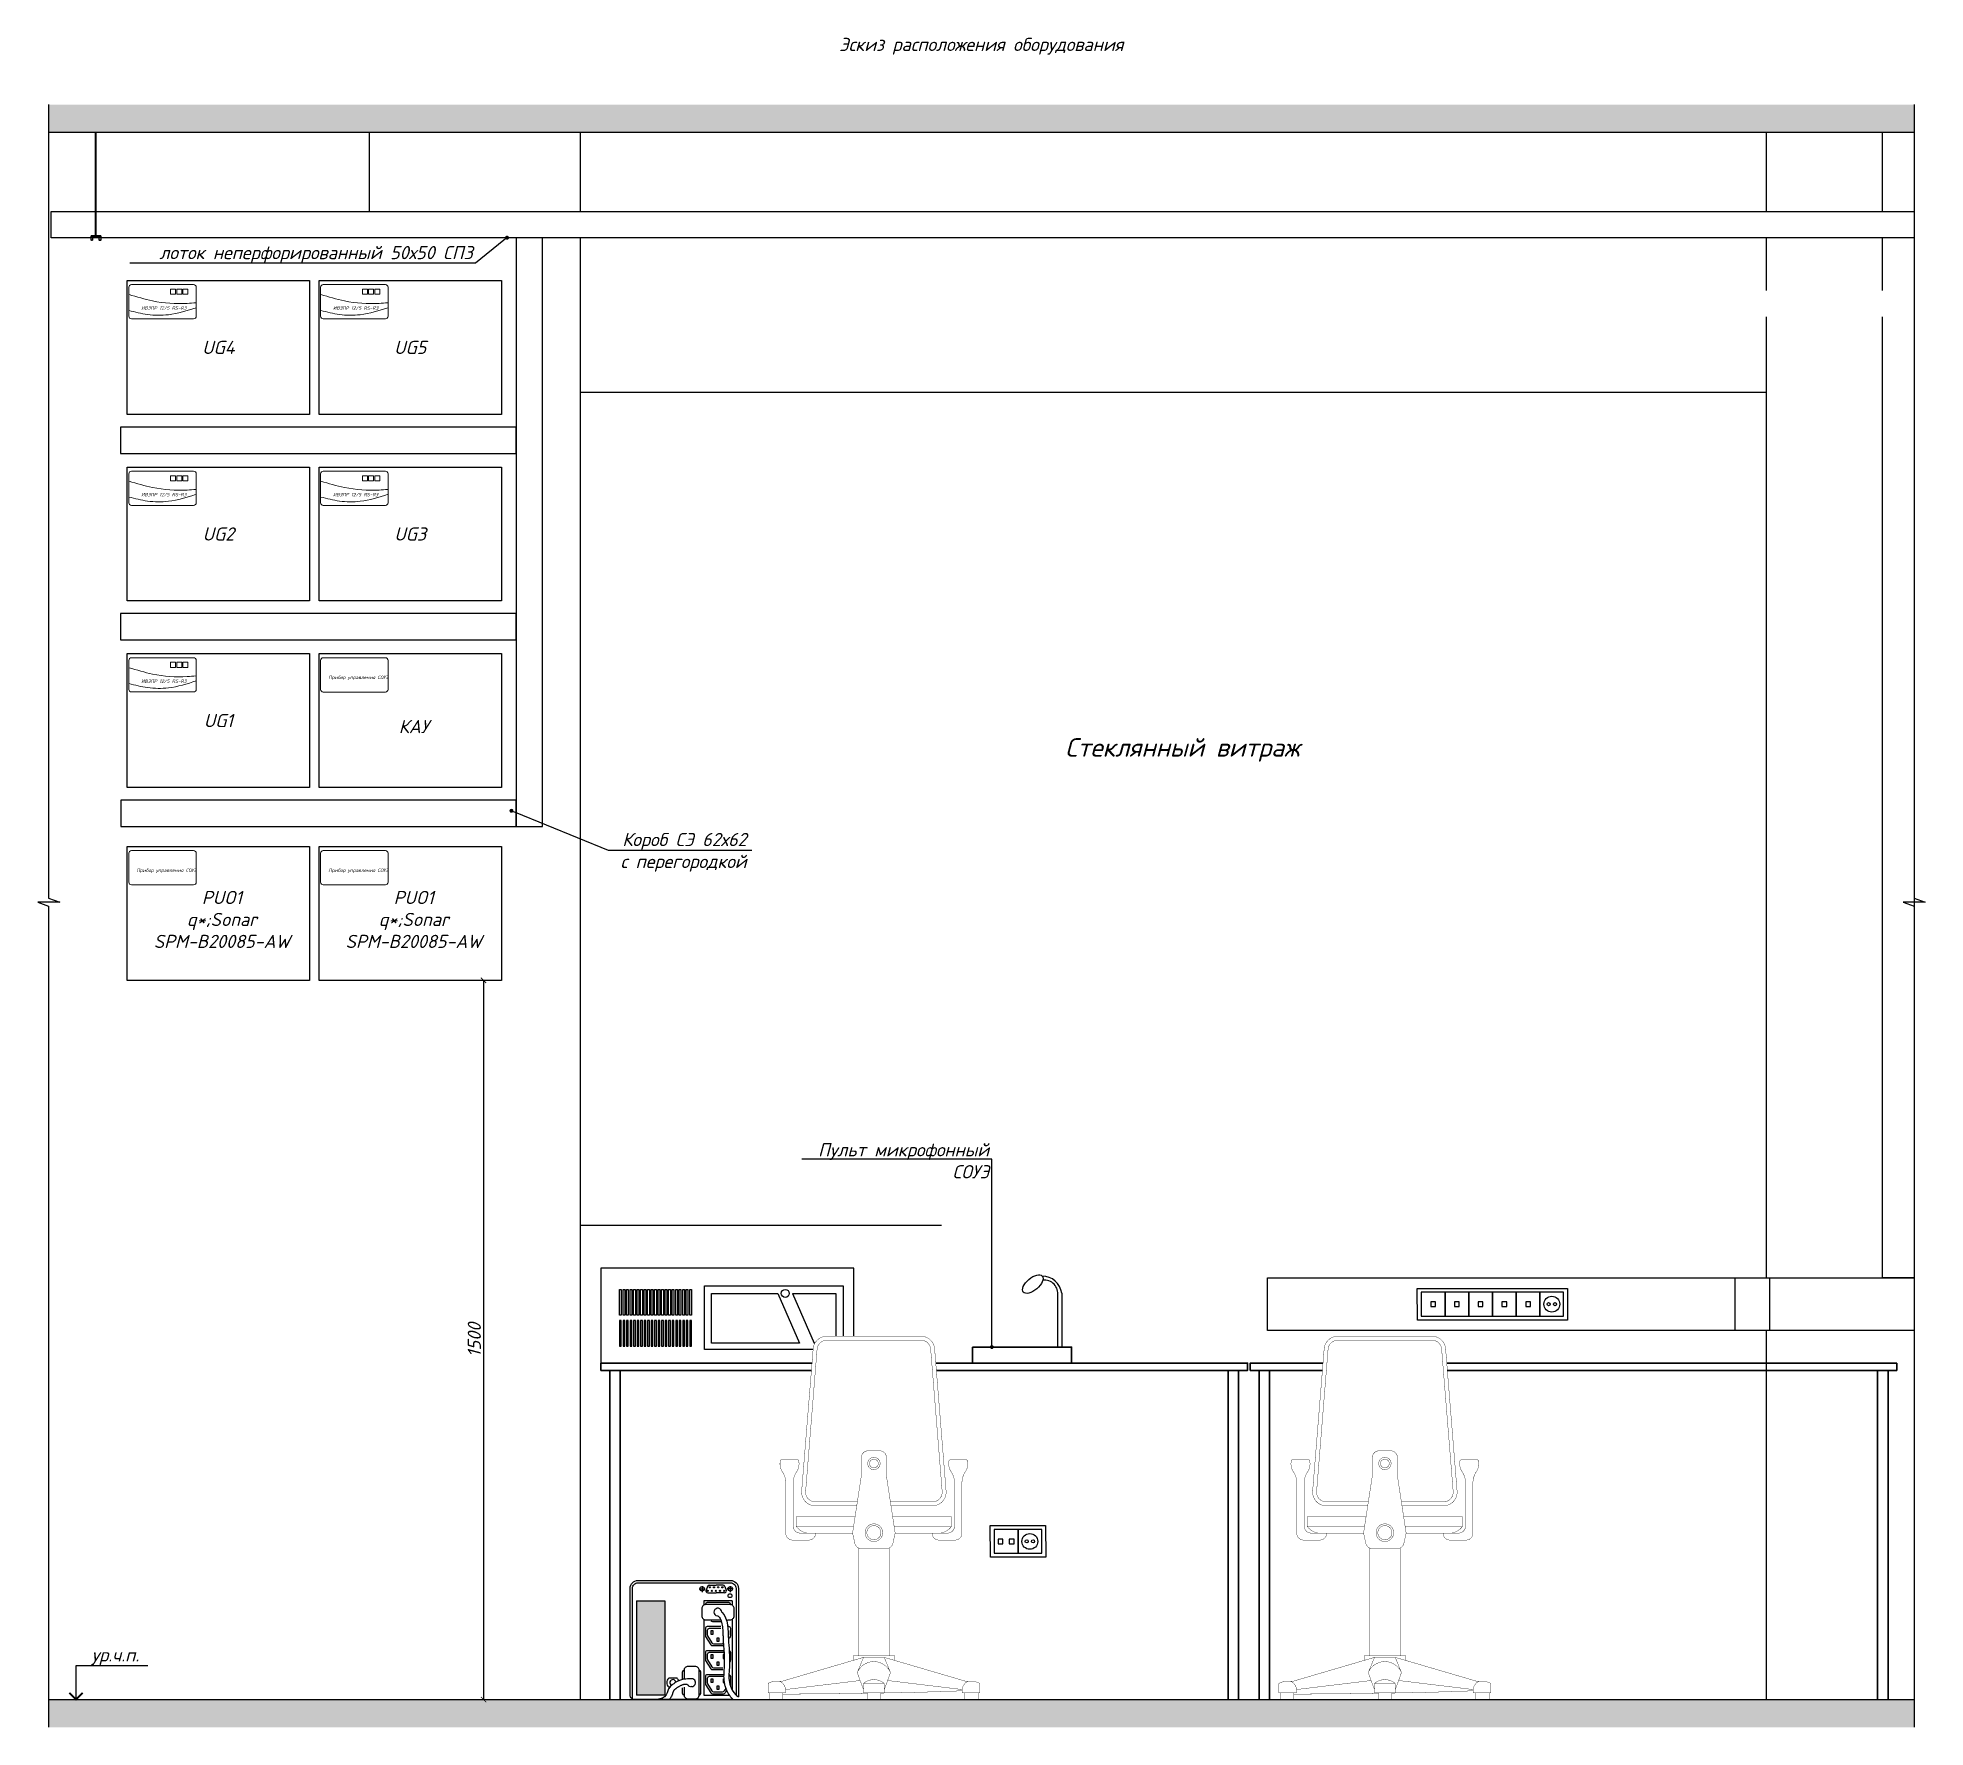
# Model space of a CAD drawing. Extents: x -152830 to 1281226, y -304852 to -2349.
# Drawn here: x 1146043 to 1181851, y -133827 to -101779 of the extents above; entities that cross this region are included whole.
import ezdxf
from ezdxf import colors
from ezdxf.entities.mleader import LeaderData, LeaderLine
from ezdxf.math import Vec2, Vec3

# ---------------------------------------------------------------- set-up
doc = ezdxf.new("R2010")
doc.units = 0
doc.header["$LTSCALE"] = 100
doc.header["$PDMODE"] = 1
doc.header["$PDSIZE"] = 200
doc.layers.get('Defpoints').update_dxf_attribs({"color": 42})
doc.styles.add('BDG_GOST_Common_R', font='GOST_Common.ttf')
doc.styles.add('OlympDesign', font='isocpeui.ttf', dxfattribs={"height": 250})
doc.dimstyles.new('BDG_D_1-4', dxfattribs={"dimtxt": 2.5, "dimasz": 2, "dimexe": 1, "dimexo": 0.5, "dimgap": 0.5, "dimtad": 1, "dimdec": 4, "dimlfac": 4, "dimdsep": 46, "dimtxsty": 'BDG_GOST_Common_R', "dimblk": 'ARCHTICK', "dimcen": 0, "dimclrd": 256, "dimclre": 256, "dimclrt": 256, "dimadec": 4, "dimazin": 2, "dimtfac": 1, "dimtdec": 4, "dimtofl": 0, "dimtmove": 1, "dimatfit": 3, "dimfxl": 1, "dimtolj": 1, "dimtzin": 0, "dimlwd": -1, "dimlwe": -1, "dimarcsym": 0})

msp = doc.modelspace()

# ---------------------------------------------------------------- texts
at = {"linetype": 'Continuous', "char_height": 250, "attachment_point": 5, "style": 'OlympDesign'}
for s, width, gutter_width, insert in [('Эскиз расположения оборудования', 9839.8893077, 1, (1163943.471783, -101939.974778)), ('КАУ', 2257.35440433, 12.5, (1153176.424034, -114846.45765)), ('PUO1\\Pq*;Sonar SPM-B20085-AW', 2257.35440433, 12.5, (1149537.475318, -118504.400791)), ('PUO1\\Pq*;Sonar SPM-B20085-AW', 2257.35440433, 12.5, (1153176.424034, -118504.400791))]:
    msp.add_mtext_dynamic_manual_height_columns(s, width=width, gutter_width=gutter_width, heights=[0], dxfattribs=dict(at, insert=insert))
at = {"linetype": 'Continuous', "char_height": 250, "width": 3460, "attachment_point": 5, "style": 'OlympDesign'}
for s, insert in [('UG4', (1149470.001903, -107653.362096)), ('UG5', (1153108.950619, -107653.362096)), ('UG2', (1149470.001903, -111192.434494)), ('UG3', (1153108.950619, -111192.434494)), ('UG1', (1149470.001903, -114731.506892))]:
    msp.add_mtext(s, dxfattribs=dict(at, insert=insert))
at = {"lineweight": 20, "char_height": 65, "attachment_point": 1, "style": 'OlympDesign'}
for insert in [(1151555.37275, -113881.052895), (1147916.424034, -117538.996035), (1151555.37275, -117538.996035)]:
    msp.add_mtext_dynamic_manual_height_columns('Прибор управления СОУЭ', width=2257.35440433, gutter_width=12.5, heights=[0], dxfattribs=dict(at, insert=insert))
at = {"lineweight": 15, "insert": (1167755.829895, -115288.334107), "char_height": 350, "width": 7383.21604949, "attachment_point": 5, "line_spacing_factor": 1.2, "style": 'OlympDesign'}
msp.add_mtext('Стеклянный витраж', dxfattribs=at)

# ---------------------------------------------------------------- blocks, each defined once
blk = doc.blocks.new('_None')
blk = doc.blocks.new('_Dot')
at = {"color": 0, "linetype": 'ByBlock', "lineweight": -2}
blk.add_line((-0.5, 0), (-1, 0), dxfattribs=at)
at = {"color": 0, "linetype": 'ByBlock', "const_width": 0.5}
blk.add_lwpolyline([(-0.25, 0, 1), (0.25, 0, 1)], format="xyb", close=True, dxfattribs=at)
blk = doc.blocks.new('1212ё')
blk.add_hatch(color=256).paths.add_polyline_path([(4885197.7, 145707.3), (4885130.4, 145707.3), (4885130.4, 145483.8), (4885197.7, 145483.8)])
h = blk.add_hatch(color=256)
h.paths.add_polyline_path([(4885326, 145620.3), (4885322.1, 145620.3), (4885322.1, 145611.3), (4885326, 145611.3)])
h.paths.add_polyline_path([(4885307.6, 145628.1), (4885311.5, 145628.1), (4885311.5, 145637.1), (4885307.6, 145637.1)])
h.paths.add_polyline_path([(4885326, 145563.3), (4885322.1, 145563.3), (4885322.1, 145554.3), (4885326, 145554.3)])
h.paths.add_polyline_path([(4885307.6, 145571.1), (4885311.5, 145571.1), (4885311.5, 145580.1), (4885307.6, 145580.1)])
h.paths.add_polyline_path([(4885326, 145506.3), (4885322.1, 145506.3), (4885322.1, 145497.3), (4885326, 145497.3)])
h.paths.add_polyline_path([(4885307.6, 145514.1), (4885311.5, 145514.1), (4885311.5, 145523.1), (4885307.6, 145523.1)])
for p, q in [((4885286.2, 145742.7), (4885286.2, 145728.6)), ((4885299, 145741.9), (4885295.5, 145732.9)), ((4885303.1, 145744.7), (4885319.6, 145744.7)), ((4885336, 145744.7), (4885319.6, 145744.7)), ((4885340.2, 145741.9), (4885343.7, 145732.9)), ((4885352.9, 145742.7), (4885352.9, 145728.6)), ((4885130.4, 145707.3), (4885197.7, 145707.3)), ((4885130.4, 145707.3), (4885130.4, 145483.8)), ((4885197.7, 145707.3), (4885197.7, 145483.8)), ((4885278.9, 145736.2), (4885293.5, 145736.2)), ((4885357.6, 145707.3), (4885290.3, 145707.3)), ((4885290.3, 145707.3), (4885290.3, 145698.7)), ((4885349.5, 145703.5), (4885298.5, 145703.5)), ((4885299.6, 145726.7), (4885319.6, 145726.7)), ((4885345, 145699), (4885303, 145699)), ((4885339.5, 145726.7), (4885319.6, 145726.7)), ((4885360.2, 145736.2), (4885345.7, 145736.2)), ((4885357.6, 145707.3), (4885357.6, 145698.7)), ((4885290.3, 145662.7), (4885290.3, 145483.8)), ((4885310.8, 145658.5), (4885330.9, 145658.5)), ((4885357.6, 145662.7), (4885357.6, 145496.4)), ((4885294, 145642), (4885294, 145625.6)), ((4885294.7, 145623.2), (4885307, 145603.6)), ((4885330.4, 145646.5), (4885298.5, 145646.5)), ((4885298.5, 145637.5), (4885298.5, 145626.9)), ((4885299.2, 145624.5), (4885309.5, 145608.1)), ((4885330.7, 145642), (4885303, 145642)), ((4885313.3, 145606), (4885334.7, 145606)), ((4885349.5, 145646.5), (4885346.4, 145646.5)), ((4885349.5, 145626.9), (4885349.5, 145637.5)), ((4885353.3, 145623.2), (4885350.6, 145618.8)), ((4885354, 145625.6), (4885354, 145642)), ((4885294, 145585), (4885294, 145568.6)), ((4885294.7, 145566.2), (4885307, 145546.6)), ((4885339.3, 145589.5), (4885298.5, 145589.5)), ((4885298.5, 145580.5), (4885298.5, 145569.9)), ((4885299.2, 145567.5), (4885309.5, 145551.1)), ((4885338.9, 145585), (4885303, 145585)), ((4885310.8, 145601.5), (4885337.2, 145601.5)), ((4885350.6, 145589.4), (4885353.1, 145588.8)), ((4885353.3, 145566.2), (4885350.9, 145562.3)), ((4885354, 145568.6), (4885354, 145585)), ((4885227, 145524.1), (4885207, 145524.1)), ((4885239.7, 145521.2), (4885239.7, 145539.2)), ((4885283, 145488.2), (4885283, 145539.2)), ((4885294, 145528), (4885294, 145511.6)), ((4885336.1, 145532.5), (4885298.5, 145532.5)), ((4885298.5, 145523.5), (4885298.5, 145512.9)), ((4885336.2, 145528), (4885303, 145528)), ((4885310.8, 145544.5), (4885335.6, 145544.5)), ((4885313.3, 145549), (4885334.7, 145549)), ((4885354, 145504.1), (4885354, 145528)), ((4885121.2, 145478.9), (4885121.2, 145494.9)), ((4885197.7, 145483.8), (4885130.4, 145483.8)), ((4885209.5, 145503.2), (4885207, 145503.2)), ((4885239.7, 145488.2), (4885239.7, 145501.5)), ((4885290.3, 145483.8), (4885350.9, 145483.8)), ((4885294.7, 145509.2), (4885307, 145489.6)), ((4885299.2, 145510.5), (4885309.5, 145494.1)), ((4885310.8, 145487.5), (4885337.2, 145487.5)), ((4885313.3, 145492), (4885334.7, 145492)), ((4885342.2, 145500), (4885338.6, 145494.1)), ((4885344.3, 145494.9), (4885341, 145489.6))]:
    blk.add_line(p, q)
for points in [[(4885360.2, 145473.6), (4885125.6, 145473.6, -0.414214), (4885115.6, 145483.6), (4885115.6, 145737.3, -0.414214), (4885134.3, 145756.1), (4885353.7, 145756.1, -0.414214), (4885372.4, 145737.3), (4885372.4, 145479.8)], [(4885121.2, 145474.6), (4885121.2, 145737.3, -0.414214), (4885134.3, 145750.5), (4885353.7, 145750.5, -0.414214), (4885366.8, 145737.3), (4885366.8, 145484.4)], [(4885346.1, 145662.7), (4885352.8, 145662.7, 0.414214), (4885362.2, 145672.1), (4885362.2, 145689.3, 0.414214), (4885352.8, 145698.7), (4885294.8, 145698.7, 0.414214), (4885285.5, 145689.3), (4885285.5, 145672.1, 0.414214), (4885294.8, 145662.7), (4885330.6, 145662.7)], [(4885243.4, 145502.8), (4885243.4, 145491.4), (4885243.4, 145484.7, 0.414214), (4885252.7, 145475.3), (4885269.9, 145475.3, 0.414214), (4885279.3, 145484.7), (4885279.3, 145542.7, 0.414214), (4885269.9, 145552), (4885252.7, 145552, 0.414214), (4885243.4, 145542.7), (4885243.4, 145521.8)]]:
    blk.add_lwpolyline(points, format="xyb")
for points in [[(4885307.6, 145637.1), (4885311.5, 145637.1), (4885311.5, 145628.1), (4885307.6, 145628.1)], [(4885322.1, 145620.3), (4885326, 145620.3), (4885326, 145611.3), (4885322.1, 145611.3)], [(4885307.6, 145580.1), (4885311.5, 145580.1), (4885311.5, 145571.1), (4885307.6, 145571.1)], [(4885322.1, 145563.3), (4885326, 145563.3), (4885326, 145554.3), (4885322.1, 145554.3)], [(4885307.6, 145523.1), (4885311.5, 145523.1), (4885311.5, 145514.1), (4885307.6, 145514.1)], [(4885322.1, 145506.3), (4885326, 145506.3), (4885326, 145497.3), (4885322.1, 145497.3)]]:
    blk.add_lwpolyline(points, close=True)
for points in [[(4885338.2, 145580.1), (4885336.5, 145580.1), (4885336.5, 145571.1), (4885336.8, 145571.1)], [(4885336.5, 145522.7), (4885336.5, 145514.1), (4885337.9, 145514.1)]]:
    blk.add_lwpolyline(points)
for centre, radius in [((4885286.2, 145736.2), 5.15), ((4885304.8, 145739.7), 1.36), ((4885314.6, 145739.7), 1.36), ((4885324.5, 145739.7), 1.36), ((4885334.3, 145739.7), 1.36), ((4885352.9, 145736.2), 5.15), ((4885299.4, 145731.3), 1.36), ((4885309.2, 145731.3), 1.36), ((4885318.9, 145731.3), 1.36), ((4885328.8, 145731.3), 1.36), ((4885338.6, 145731.3), 1.36), ((4885352.5, 145719.8), 4.6)]:
    blk.add_circle(centre, radius)
for centre, radius, start, end in [((4885303.1, 145740.2), 4.5, 90, 158.7589), ((4885336, 145740.2), 4.5, 21.2411, 90), ((4885298.5, 145699), 4.5, 90, 180), ((4885299.6, 145731.2), 4.5, 158.7589, 270), ((4885339.5, 145731.2), 4.5, 270, 21.2411), ((4885349.5, 145699), 4.5, 0, 90), ((4885310.8, 145663), 4.5, 212.1014, 270), ((4885323.8, 145680.7), 9.38, 0, 238.0616), ((4885298.5, 145642), 4.5, 90, 180), ((4885298.5, 145625.6), 4.5, 180, 212.1014), ((4885303, 145637.5), 4.5, 90, 180), ((4885303, 145626.9), 4.5, 180, 212.1014), ((4885310.8, 145606), 4.5, 212.1014, 270), ((4885313.3, 145610.5), 4.5, 212.1014, 270), ((4885334.7, 145610.5), 4.5, 270, 295.7086), ((4885349.5, 145642), 4.5, 0, 90), ((4885349.5, 145625.6), 4.5, 327.8986, 0), ((4885298.5, 145585), 4.5, 90, 180), ((4885298.5, 145568.6), 4.5, 180, 212.1014), ((4885303, 145580.5), 4.5, 90, 180), ((4885303, 145569.9), 4.5, 180, 212.1014), ((4885349.5, 145585), 4.5, 0, 35.8949), ((4885349.5, 145568.6), 4.5, 327.8986, 0), ((4885217, 145513.7), 14.5, 133.6292, 226.3708), ((4885217, 145513.7), 7.27, 7.8098, 243.773), ((4885217, 145513.7), 14.5, 17.7179, 46.3708), ((4885244.2, 145539.2), 4.5, 100.5877, 180), ((4885261.3, 145513.7), 9.43, 270.5144, 102.3459), ((4885278.5, 145539.2), 4.5, 0, 79.4123), ((4885298.5, 145528), 4.5, 90, 180), ((4885303, 145523.5), 4.5, 90, 180), ((4885303, 145512.9), 4.5, 180, 212.1014), ((4885310.8, 145549), 4.5, 212.1014, 270), ((4885313.3, 145553.5), 4.5, 212.1014, 270), ((4885334.7, 145553.5), 4.5, 270, 277.759), ((4885349.5, 145528), 4.5, 0, 72.2818), ((4885244.2, 145488.2), 4.5, 180, 259.4123), ((4885278.5, 145488.2), 4.5, 280.5877, 0), ((4885298.5, 145511.6), 4.5, 180, 212.1014), ((4885310.8, 145492), 4.5, 212.1014, 270), ((4885313.3, 145496.5), 4.5, 212.1014, 270), ((4885334.7, 145496.5), 4.5, 270, 327.8986), ((4885337.2, 145492), 4.5, 270, 327.8986)]:
    blk.add_arc(centre, radius, start, end)
for points, knots in [([(4885318.9, 145672.8), (4885324.8, 145671.5), (4885325.2, 145671), (4885326.3, 145669.8), (4885327, 145668.8), (4885328.7, 145666.3), (4885329.6, 145664.6), (4885331.2, 145660.9), (4885331.9, 145658.9), (4885333.1, 145654.5), (4885333.6, 145652.2), (4885334.4, 145647.3), (4885334.7, 145644.7), (4885335.3, 145637.8), (4885335.5, 145633.4), (4885335.8, 145625.6), (4885335.9, 145622.2), (4885336.1, 145616.5), (4885336.2, 145614.2), (4885336.5, 145609.7), (4885336.6, 145607.4), (4885337.1, 145600.9), (4885337.4, 145596.6), (4885337.9, 145590), (4885338.1, 145587.6), (4885338.4, 145582.7), (4885338.5, 145580.3), (4885338.9, 145573), (4885339, 145568.2), (4885338.9, 145561.7), (4885338.9, 145560), (4885338.8, 145557.1), (4885338.7, 145556), (4885338.6, 145553.8), (4885338.6, 145552.7), (4885338.4, 145549.2), (4885338.2, 145546.9), (4885337.8, 145540.4), (4885337.5, 145536.2), (4885337.3, 145527.3), (4885337.4, 145522.8), (4885338.1, 145516.4), (4885338.4, 145514.8), (4885338.9, 145511.7), (4885339.2, 145510.2), (4885339.9, 145507.4), (4885340.3, 145505.9), (4885341.5, 145501.7), (4885342.6, 145498.9), (4885345.8, 145491.6), (4885348.2, 145487.3), (4885352.9, 145481.1), (4885354.7, 145478.9), (4885357.8, 145475.7), (4885359, 145474.6), (4885360.2, 145473.6)], [0, 0, 0, 0, 2.073829, 2.073829, 6.221486, 6.221486, 12.842874, 12.842874, 19.464262, 19.464262, 26.08565, 26.08565, 32.707039, 32.707039, 43.057231, 43.057231, 50.690868, 50.690868, 55.85087, 55.85087, 61.010872, 61.010872, 71.330877, 71.330877, 77.377053, 77.377053, 83.423228, 83.423228, 95.515578, 95.515578, 99.82058, 99.82058, 102.636087, 102.636087, 105.451594, 105.451594, 111.082608, 111.082608, 120.773769, 120.773769, 130.46493, 130.46493, 133.862276, 133.862276, 136.783647, 136.783647, 139.705018, 139.705018, 145.547759, 145.547759, 155.029207, 155.029207, 160.3557, 160.3557, 163.297682, 163.297682, 163.297682, 163.297682]), ([(4885333.2, 145680.7), (4885348.9, 145665), (4885347, 145628.2), (4885351, 145586.7), (4885352.2, 145552.5), (4885346.9, 145515.5), (4885360, 145489.6), (4885370.9, 145480.8), (4885372.4, 145479.8)], [0, 0, 0, 0, 66.526809, 93.834716, 128.050884, 168.596413, 203.698846, 209.086557, 209.086557, 209.086557, 209.086557]), ([(4885259.2, 145522.9), (4885254, 145522.4), (4885247.4, 145522.5), (4885237.8, 145521), (4885231.3, 145518.5), (4885222.5, 145514), (4885215.6, 145508.7), (4885205.4, 145500.3), (4885204, 145480.4), (4885188.3, 145474.9), (4885179.2, 145473.6)], [0, 0, 0, 0, 31.846095, 39.195652, 58.235349, 73.038396, 98.70487, 110.319011, 150.772328, 200.912656, 200.912656, 200.912656, 200.912656]), ([(4885261.3, 145504.3), (4885257.1, 145503.5), (4885255.1, 145504.7), (4885254.4, 145507.2), (4885253.3, 145506.9), (4885251.1, 145509.1), (4885249.6, 145509.8), (4885245.6, 145509.5), (4885243.8, 145509.3), (4885242.4, 145509), (4885242.2, 145509), (4885241.9, 145508.9), (4885241.7, 145508.9), (4885241.3, 145508.7), (4885240.9, 145508.6), (4885239.9, 145508.3), (4885239.2, 145508.1), (4885237.6, 145507.4), (4885236.8, 145507.1), (4885235, 145506.3), (4885234.1, 145505.8), (4885232.3, 145504.9), (4885231.5, 145504.5), (4885230.2, 145503.7), (4885229.8, 145503.4), (4885228.8, 145502.8), (4885228.3, 145502.5), (4885226.8, 145501.4), (4885225.8, 145500.7), (4885224.2, 145499.5), (4885223.7, 145499.1), (4885222.9, 145498.4), (4885222.5, 145498.1), (4885222, 145497.7), (4885221.8, 145497.6), (4885221.4, 145497.2), (4885221.2, 145497), (4885220.7, 145496.7), (4885220.5, 145496.5), (4885220, 145496.1), (4885219.7, 145495.9), (4885219.3, 145495.5), (4885219.2, 145495.3), (4885219.2, 145495.3), (4885219.2, 145495.2), (4885219.1, 145495.2), (4885219.1, 145495.2), (4885219, 145495.1), (4885219, 145495), (4885218.7, 145494.5), (4885218.5, 145494.1), (4885218, 145492.9), (4885217.7, 145492.2), (4885217.1, 145490.5), (4885216.8, 145489.5), (4885216.1, 145487.4), (4885215.7, 145486.2), (4885214.8, 145483.7), (4885214.2, 145482.4), (4885213.2, 145480.3), (4885212.8, 145479.7), (4885212.2, 145478.6), (4885211.9, 145478.2), (4885210.9, 145476.8), (4885210.2, 145475.9), (4885209.1, 145474.5), (4885208.6, 145474), (4885208.1, 145473.6)], [0, 0, 0, 0, 1.579936, 1.579936, 4.739808, 4.739808, 10.107013, 10.107013, 15.474218, 15.474218, 16.125352, 16.125352, 16.776486, 16.776486, 18.078755, 18.078755, 20.683292, 20.683292, 23.278884, 23.278884, 26.175315, 26.175315, 29.071747, 29.071747, 30.811517, 30.811517, 32.551288, 32.551288, 36.030829, 36.030829, 37.811869, 37.811869, 38.807646, 38.807646, 39.426319, 39.426319, 40.198279, 40.198279, 40.970239, 40.970239, 42.514158, 42.514158, 44.058078, 44.058078, 44.578095, 44.578095, 45.098112, 45.098112, 46.138145, 46.138145, 48.605122, 48.605122, 51.0721, 51.0721, 53.539077, 53.539077, 56.006054, 56.006054, 58.473031, 58.473031, 59.530153, 59.530153, 60.302114, 60.302114, 61.846035, 61.846035, 62.824618, 62.824618, 62.824618, 62.824618])]:
    blk.add_open_spline(points, degree=3, knots=knots)
blk = doc.blocks.new('ииии')
at = {"lineweight": 25, "const_width": 0.812}
for points in [[(4881410.6, 141817.8), (4881508.8, 141817.8, 0.438025), (4881541.2, 141852.9), (4881514, 142190.1, 0.390796), (4881481.6, 142220), (4881258.4, 142220, 0.390796), (4881226, 142190.1), (4881198.7, 141852.9, 0.438025), (4881231.1, 141817.8), (4881329.4, 141817.8)], [(4881409.1, 141827.1), (4881508.8, 141827.1, 0.438025), (4881531.9, 141852.1), (4881504.6, 142189.3, 0.390796), (4881481.6, 142210.6), (4881258.4, 142210.6, 0.390796), (4881235.3, 142189.3), (4881208.1, 141852.1, 0.438025), (4881231.1, 141827.1), (4881330.8, 141827.1)], [(4881147.6, 141922.1, 0.157065), (4881151.5, 141900.9, 0.157065)], [(4881151.5, 141927.6, 0.349073), (4881147.6, 141922.1, 0.349073)], [(4881161, 141868.8, 0.181669), (4881151.5, 141900.9, 0.181669)], [(4881178.8, 141868.8, -0.181669), (4881188.3, 141900.9, -0.181669)], [(4881188.3, 141927.6, -0.349073), (4881192.2, 141922.1, -0.349073)], [(4881192.2, 141922.1, -0.157065), (4881188.3, 141900.9, -0.157065)], [(4881547.7, 141922.1, 0.157065), (4881551.6, 141900.9, 0.157065)], [(4881551.6, 141927.6, 0.349073), (4881547.7, 141922.1, 0.349073)], [(4881561.2, 141868.8, 0.181669), (4881551.6, 141900.9, 0.181669)], [(4881578.9, 141868.8, -0.181669), (4881588.4, 141900.9, -0.181669)], [(4881588.4, 141927.6, -0.349073), (4881592.4, 141922.1, -0.349073)], [(4881592.4, 141922.1, -0.157065), (4881588.4, 141900.9, -0.157065)], [(4881161, 141875.5), (4881161, 141752.8, 0.414214), (4881177.3, 141736.6), (4881215.7, 141736.6, 0.414214), (4881231.9, 141752.8), (4881231.9, 141753.2)], [(4881211.5, 141753.2), (4881195, 141753.2, -0.414214), (4881178.8, 141769.4), (4881178.8, 141875.5)], [(4881578.9, 141875.5), (4881578.9, 141752.8, -0.414214), (4881562.6, 141736.6), (4881524.2, 141736.6, -0.414214), (4881508, 141752.8), (4881508, 141753.2)], [(4881528.4, 141753.2), (4881544.9, 141753.2, 0.414214), (4881561.2, 141769.4), (4881561.2, 141875.5)], [(4881185.5, 141769.4, 0.19403), (4881211.5, 141753.2, 0.19403)], [(4881554.4, 141769.4, -0.19403), (4881528.4, 141753.2, -0.19403)], [(4881409.3, 141422.4, 0.662735), (4881330.6, 141422.4, 0.662735)], [(4881160.5, 141382.2, 0.291439), (4881145.5, 141402.3, 0.291439)], [(4881394.4, 141396.6, 0.371511), (4881345.4, 141396.6, 0.371511)], [(4881579.5, 141382.2, -0.291439), (4881594.4, 141402.3, -0.291439)]]:
    blk.add_lwpolyline(points, format="xyb", dxfattribs=at)
for points in [[(4881370, 141716.3), (4881399.3, 141716.3, 0.352055), (4881415.1, 141729), (4881420.4, 141753.2), (4881400, 141886.9, -0.037954), (4881399.8, 141889.4), (4881399.8, 141932, 0.414214), (4881383.6, 141948.3), (4881370, 141948.3), (4881356.4, 141948.3, 0.414214), (4881340.1, 141932), (4881340.1, 141889.4, -0.037954), (4881339.9, 141886.9), (4881319.9, 141756.2, 0.092392), (4881320.1, 141750.2), (4881324.8, 141729, 0.352055), (4881340.7, 141716.3)], [(4881359.6, 141907.8, 0.198912), (4881370, 141903.5, 0.198912), (4881380.4, 141907.8, 0.198912), (4881384.7, 141918.2, 0.198912), (4881380.4, 141928.6, 0.198912), (4881370, 141932.9, 0.198912), (4881359.6, 141928.6, 0.198912), (4881355.3, 141918.2, 0.198912)], [(4881362.6, 141910.9, 0.198912), (4881370, 141907.8, 0.198912), (4881377.3, 141910.9, 0.198912), (4881380.3, 141918.2, 0.198912), (4881377.3, 141925.5, 0.198912), (4881370, 141928.6, 0.198912), (4881362.6, 141925.5, 0.198912), (4881359.6, 141918.2, 0.198912)], [(4881355.1, 141739.3, 0.198912), (4881370, 141733.1, 0.198912), (4881384.8, 141739.3, 0.198912), (4881390.9, 141754.1, 0.198912), (4881384.8, 141768.9, 0.198912), (4881370, 141775.1, 0.198912), (4881355.1, 141768.9, 0.198912), (4881349, 141754.1, 0.198912)], [(4881358.2, 141742.3, 0.198912), (4881370, 141737.4, 0.198912), (4881381.8, 141742.3, 0.198912), (4881386.6, 141754.1, 0.198912), (4881381.8, 141765.9, 0.198912), (4881370, 141770.8, 0.198912), (4881358.2, 141765.9, 0.198912), (4881353.3, 141754.1, 0.198912)]]:
    blk.add_lwpolyline(points, format="xyb", close=True, dxfattribs=at)
for points in [[(4881151.5, 141927.6), (4881188.3, 141927.6)], [(4881588.4, 141927.6), (4881551.6, 141927.6)], [(4881325.4, 141791.7), (4881185.5, 141791.7), (4881185.5, 141769.4), (4881322, 141769.4)], [(4881185.5, 141769.4), (4881322, 141769.4)], [(4881319.5, 141753.2), (4881211.5, 141753.2)], [(4881418, 141769.4), (4881554.3, 141769.4), (4881554.3, 141791.7), (4881414.6, 141791.7)], [(4881418, 141769.4), (4881554.4, 141769.4)], [(4881420.4, 141753.2), (4881528.4, 141753.2)], [(4881333.5, 141462.1), (4881333.5, 141718)], [(4881406.5, 141462.1), (4881406.5, 141718)], [(4881160.5, 141374.2), (4881118.9, 141374.2), (4881118.9, 141396.9), (4881132.3, 141402.3), (4881153.8, 141402.3), (4881345.4, 141458.5)], [(4881320.6, 141451.2), (4881320.6, 141462.1), (4881370, 141462.1)], [(4881345.4, 141458.5), (4881330.6, 141422.4), (4881337.3, 141403.6), (4881345.4, 141382.2), (4881345.4, 141374.2), (4881370, 141374.2)], [(4881345.4, 141458.5), (4881394.6, 141458.5)], [(4881419.4, 141451.2), (4881419.4, 141462.1), (4881370, 141462.1)], [(4881394.6, 141458.5), (4881409.3, 141422.4), (4881402.6, 141403.6), (4881394.6, 141382.2), (4881394.6, 141374.2), (4881370, 141374.2)], [(4881579.5, 141374.2), (4881621, 141374.2), (4881621, 141396.9), (4881607.6, 141402.3), (4881586.2, 141402.3), (4881394.6, 141458.5)], [(4881160.5, 141374.2), (4881160.5, 141382.2), (4881337.3, 141403.6)], [(4881345.4, 141382.2), (4881345.4, 141396.6), (4881394.4, 141396.6), (4881394.6, 141382.2)], [(4881579.5, 141374.2), (4881579.5, 141382.2), (4881402.6, 141403.6)], [(4881122.9, 141374.2), (4881122.9, 141358.1)], [(4881122.9, 141358.1), (4881154.3, 141358.1)], [(4881154.2, 141371.3), (4881280.3, 141372.3), (4881354.5, 141373.4)], [(4881154.3, 141374.2), (4881154.3, 141358.1)], [(4881354.7, 141374.2), (4881354.7, 141358.1)], [(4881354.7, 141358.1), (4881386.2, 141358.1)], [(4881385.9, 141373.9), (4881416.6, 141374.3), (4881529.7, 141377.2), (4881579.3, 141379.3)], [(4881386.2, 141374.2), (4881386.2, 141358.1)], [(4881585.6, 141374.2), (4881585.6, 141358.1)], [(4881585.6, 141358.1), (4881617.1, 141358.1)], [(4881617.1, 141374.2), (4881617.1, 141358.1)]]:
    blk.add_lwpolyline(points, dxfattribs=at)
blk = doc.blocks.new('_ArchTick')
at = {"color": 0, "linetype": 'ByBlock', "const_width": 0.15}
blk.add_lwpolyline([(-0.5, -0.5), (0.5, 0.5)], dxfattribs=at)
blk = doc.blocks.new('*D301')
at = {"transparency": 16777216}
for p, q in [((1153851, -119659), (1154501, -119659)), ((1154500, -119659), (1154500, -133302)), ((1153851, -133302), (1154501, -133302))]:
    blk.add_line(p, q, dxfattribs=at)
at = {"layer": 'Defpoints', "color": 0, "transparency": 16777216}
for p in [(1153850, -119659), (1153850, -133302), (1154500, -133302)]:
    blk.add_point(p, dxfattribs=at)
at = {"transparency": 16777216, "xscale": 100, "yscale": 100, "zscale": 100}
for p, rotation in [((1154500, -119659), 90), ((1154500, -133302), 270)]:
    blk.add_blockref('_ArchTick', p, dxfattribs=dict(at, rotation=rotation))
at = {"transparency": 16777216, "insert": (1154325, -126481), "char_height": 250, "attachment_point": 5, "rotation": 90, "style": 'OlympDesign'}
blk.add_mtext('\\A1;1500', dxfattribs=at)
blk = doc.blocks.new('ИВЭПР 12_5 2х40')
at = {"lineweight": 20}
for p, q in [((-169.9, 186.2), (-169.9, 241.1)), ((-164.9, 246.1), (-47, 246.1)), ((-42, 241.1), (-42, 186.2)), ((-47, 181.2), (-164.9, 181.2))]:
    blk.add_line(p, q, dxfattribs=at)
blk.add_lwpolyline([(-173, 254), (173, 254), (173, 0), (-173, 0)], close=True)
for points in [[(-90.8, 237.5), (-81.2, 237.5), (-81.2, 227.7), (-90.8, 227.7)], [(-79, 237.5), (-69.4, 237.5), (-69.4, 227.7), (-79, 227.7)], [(-67.4, 237.5), (-57.8, 237.5), (-57.8, 227.7), (-67.4, 227.7)]]:
    blk.add_lwpolyline(points, close=True, dxfattribs=at)
for centre, start, end in [((-164.9, 241.1), 90, 180), ((-47, 241.1), 0, 90), ((-164.9, 186.2), 180, 270), ((-47, 186.2), 270, 0)]:
    blk.add_arc(centre, 5, start, end, dxfattribs=at)
blk.add_open_spline([(-169.5, 227.2), (-154.7, 222.8), (-118.8, 212.1), (-75.4, 208.7), (-48.1, 211.2), (-42.7, 211.7), (-42.5, 211.8), (-42.2, 211.8), (-42, 211.8)], degree=3, knots=[0, 0, 0, 0, 925.459847, 2247.059206, 2573.193282, 2573.193282, 2573.193282, 2586.350797, 2586.350797, 2586.350797, 2586.350797], dxfattribs=at)
blk.add_spline([(-169.6, 197.1), (-134.2, 189.5), (-94.8, 189), (-42, 202.4)], degree=3, dxfattribs=at)
at = {"lineweight": 20, "insert": (-146.4, 205), "char_height": 6.5, "attachment_point": 1, "style": 'OlympDesign'}
blk.add_mtext_dynamic_manual_height_columns('ИВЭПР 12/5 RS-R3', width=225.735, gutter_width=1.25, heights=[0], dxfattribs=at)

# ---------------------------------------------------------------- dimensions: what is measured, and where the dimension line sits
dim = msp.add_aligned_dim(p1=(1153850.001903, -119659.450033), p2=(1153850.001903, -133302.434494), distance=650, text='1500', dimstyle='BDG_D_1-4', override={"dimtxt": 250, "dimasz": 100, "dimgap": 50, "dimdec": 0, "dimlfac": 0.2, "dimtxsty": 'OlympDesign'})
dim.commit()
dim.dimension.update_dxf_attribs({"geometry": '*D301', "text_midpoint": (1154325.001903, -126480.942264)})

# ---------------------------------------------------------------- hatches: boundary and pattern name
h = msp.add_hatch()
h.set_pattern_fill('AR-CONC', color=252, scale=2.017466)
h.set_pattern_definition([(50, (794036.7, -143708.44), (367.55147, -32.15657), [38.43274, -422.7601]), (355, (794036.7, -143708.44), (-71.10242, 385.4508), [30.7462, -338.20926]), (100.45144, (794067.33, -143711.12), (296.44904, 353.2942), [32.6628, -359.2911]), (46.1842, (794036.7, -143605.96), (546.8929, -84.819), [57.6491, -634.14016]), (96.63556, (794082.3, -143613), (478.9549, 499.1739), [48.9942, -538.93714]), (351.18415, (794036.7, -143605.96), (478.9549, 499.1739), [46.1192, -507.3116]), (21, (794087.94, -143631.58), (305.87696, -206.3166), [38.43274, -422.7601]), (326, (794087.94, -143631.58), (124.68352, 371.59305), [30.7462, -338.2081]), (71.45144, (794113.43, -143648.77), (430.56048, 165.27644), [32.6628, -359.2905]), (37.5, (794036.7, -143708.44), (6.231154, 170.58696), [0, -334.10859, 0, -343.33245, 0, -339.48918]), (7.5, (794036.7, -143708.44), (134.80643, 202.11095), [0, -195.75074, 0, -326.42204, 0, -129.39021]), (327.5, (793922.43, -143708.44), (273.549483, -11.55755), [0, -128.10912, 0, -399.70046, 0, -530.37177]), (317.5, (793871.18, -143708.44), (298.84566, 51.2971), [0, -166.54186, 0, -265.4421, 0, -376.64082])])
h.paths.add_polyline_path([(1146247.992946, -103048.12137), (1146247.992946, -103572.434494), (1181638.950619, -103572.434494), (1181638.950619, -103048.12137)])
h = msp.add_hatch()
h.set_pattern_fill('AR-CONC', color=252, scale=2.017466)
h.set_pattern_definition([(50, (794036.7, -150433.45), (367.55147, -32.15657), [38.43274, -422.7601]), (355, (794036.7, -150433.45), (-71.10242, 385.4508), [30.7462, -338.20926]), (100.45144, (794067.33, -150436.13), (296.44904, 353.2942), [32.6628, -359.2911]), (46.1842, (794036.7, -150330.96), (546.8929, -84.819), [57.6491, -634.14016]), (96.63556, (794082.3, -150338.03), (478.9549, 499.1739), [48.9942, -538.93714]), (351.18415, (794036.7, -150330.96), (478.9549, 499.1739), [46.1192, -507.3116]), (21, (794087.94, -150356.58), (305.87696, -206.3166), [38.43274, -422.7601]), (326, (794087.94, -150356.58), (124.68352, 371.59305), [30.7462, -338.2081]), (71.45144, (794113.43, -150373.77), (430.56048, 165.27644), [32.6628, -359.2905]), (37.5, (794036.7, -150433.45), (6.231154, 170.58696), [0, -334.10859, 0, -343.33245, 0, -339.48918]), (7.5, (794036.7, -150433.45), (134.80643, 202.11095), [0, -195.75074, 0, -326.42204, 0, -129.39021]), (327.5, (793922.43, -150433.45), (273.549483, -11.55755), [0, -128.10912, 0, -399.70046, 0, -530.37177]), (317.5, (793871.18, -150433.45), (298.84566, 51.2971), [0, -166.54186, 0, -265.4421, 0, -376.64082])])
h.paths.add_polyline_path([(1146247.992946, -133302.434494), (1146247.992946, -133826.747619), (1181638.950619, -133826.747619), (1181638.950619, -133302.434494)])

# ---------------------------------------------------------------- linework, layer by layer
at = {"lineweight": 35}
msp.add_line((1147147.013443, -105527.65197), (1147147.013443, -103572.434494), dxfattribs=at)
at = {"linetype": 'Continuous', "lineweight": 15}
for p, q in [((1147049.513443, -105545.15197), (1147049.513443, -105609.934494)), ((1147057.013443, -105542.65197), (1147057.013443, -105609.934494)), ((1147078.763443, -105614.934494), (1147062.013443, -105614.934494)), ((1147062.013443, -105622.434494), (1147078.763443, -105622.434494)), ((1147064.513443, -105535.15197), (1147229.513443, -105535.15197)), ((1147083.763443, -105535.15197), (1147083.763443, -105572.434494)), ((1147083.763443, -105609.934494), (1147083.763443, -105572.434494)), ((1147091.263443, -105535.15197), (1147091.263443, -105572.434494)), ((1147091.263443, -105572.434494), (1147091.263443, -105609.934494)), ((1147202.763443, -105535.15197), (1147202.763443, -105572.434494)), ((1147202.763443, -105609.934494), (1147202.763443, -105572.434494)), ((1147210.263443, -105535.15197), (1147210.263443, -105572.434494)), ((1147210.263443, -105572.434494), (1147210.263443, -105609.934494)), ((1147232.013443, -105614.934494), (1147215.263443, -105614.934494)), ((1147215.263443, -105622.434494), (1147232.013443, -105622.434494)), ((1147237.013443, -105609.934494), (1147237.013443, -105542.65197)), ((1147244.513443, -105545.15197), (1147244.513443, -105609.934494))]:
    msp.add_line(p, q, dxfattribs=at)
at = {"linetype": 'ByBlock', "lineweight": -2}
for p, q in [((1147057.013443, -105547.434494), (1147083.763443, -105547.434494)), ((1147083.763443, -105572.434494), (1147057.013443, -105572.434494)), ((1147083.763443, -105572.434494), (1147057.013443, -105572.434494)), ((1147091.263443, -105547.434494), (1147202.763443, -105547.434494)), ((1147202.763443, -105572.434494), (1147091.263443, -105572.434494)), ((1147202.763443, -105572.434494), (1147091.263443, -105572.434494)), ((1147210.263443, -105547.434494), (1147237.013443, -105547.434494)), ((1147237.013443, -105572.434494), (1147210.263443, -105572.434494)), ((1147237.013443, -105572.434494), (1147210.263443, -105572.434494))]:
    msp.add_line(p, q, dxfattribs=at)
at = {"linetype": 'Continuous', "lineweight": 15, "ltscale": 0.5}
msp.add_line((1147227.013443, -105527.65197), (1147067.013443, -105527.65197), dxfattribs=at)
at = {"lineweight": 20}
for p, q in [((1151409.701787, -114139.864109), (1151409.701787, -113590.140019)), ((1151459.701782, -113540.140024), (1152638.753408, -113540.140024)), ((1152688.753403, -113590.140019), (1152688.753403, -114139.864109)), ((1152638.753408, -114189.864104), (1151459.701782, -114189.864104)), ((1147770.753071, -117797.807249), (1147770.753071, -117248.08316)), ((1147820.753066, -117198.083165), (1148999.804692, -117198.083165)), ((1149049.804687, -117248.08316), (1149049.804687, -117797.807249)), ((1151409.701787, -117797.807249), (1151409.701787, -117248.08316)), ((1151459.701782, -117198.083165), (1152638.753408, -117198.083165)), ((1152688.753403, -117248.08316), (1152688.753403, -117797.807249)), ((1148999.804692, -117847.807244), (1147820.753066, -117847.807244)), ((1152638.753408, -117847.807244), (1151459.701782, -117847.807244))]:
    msp.add_line(p, q, dxfattribs=at)
at = {"color": 252}
msp.add_line((1146247.992946, -133302.434494), (1181638.950619, -133302.434494), dxfattribs=at)
for points in [[(1146247.992946, -103048.12137), (1146247.992946, -118097.659991), (1146459.82644, -118175.277932), (1146043.305588, -118175.277932), (1146247.992946, -118250.066828), (1146247.992946, -133827.473229)], [(1181638.950619, -103048.12137), (1181638.950619, -118097.659991), (1181850.784113, -118175.277932), (1181434.263261, -118175.277932), (1181638.950619, -118250.066828), (1181638.950619, -133826.747619)], [(1146247.992946, -103572.434494), (1181638.950619, -103572.434494)], [(1152338.950619, -105072.434494), (1152338.950619, -103572.434494)], [(1156338.950619, -105072.434494), (1156338.950619, -103572.434494)], [(1178838.950619, -105072.434494), (1178838.950619, -103572.434494)], [(1156338.950619, -106572.434494), (1156338.950619, -105572.434494)], [(1178838.950619, -106572.434494), (1178838.950619, -105572.434494)], [(1156338.950619, -133302.434494), (1156338.950619, -106572.434494)], [(1178838.950619, -125302.434494), (1178838.950619, -107072.434494)], [(1156338.950619, -108502.434494), (1178838.950619, -108502.434494)], [(1156338.950619, -124302.434494), (1163188.096618, -124302.434494)], [(1178838.950619, -133302.434494), (1178838.950619, -126302.434494)]]:
    msp.add_lwpolyline(points, dxfattribs=at)
for points in [[(1181038.950619, -105072.434494), (1181038.950619, -103572.434494), (1181638.950619, -103572.434494), (1181638.950619, -125302.434494), (1181038.950619, -125302.434494), (1181038.950619, -107072.434494)], [(1181638.950619, -105572.434494), (1146300.001903, -105572.434494), (1146300.001903, -105072.434494), (1181638.950619, -105072.434494), (1181638.950619, -105572.434494)], [(1181038.950619, -106572.434494), (1181038.950619, -105572.434494)], [(1161525.349289, -126410.058933), (1161525.349289, -125118.4297), (1156725.349289, -125118.4297), (1156725.349289, -126918.4297), (1160731.691734, -126918.4297)], [(1178238.950619, -125302.434494), (1178238.950619, -126302.434494)], [(1178896.678334, -125302.434494), (1178896.678334, -126302.434494)], [(1160752.160899, -126665.047261), (1158694.566976, -126665.047261), (1158694.566976, -125456.800394), (1161319.74793, -125456.800394), (1161319.74793, -126410.058933)], [(1160495.637065, -126539.962386), (1158822.38253, -126539.962386), (1158822.38253, -125598.769034), (1160084.116386, -125598.769034)], [(1160084.116386, -125598.769034), (1160495.637065, -126539.962386)], [(1160361.69885, -125598.769034), (1161182.796037, -125598.769034), (1161182.796037, -126410.058933)], [(1160361.69885, -125598.769034), (1160773.21953, -126539.962386)], [(1165469.010387, -125595.881929), (1165469.010387, -126614.857782), (1165396.031145, -126614.857782), (1165395.022089, -125640.179961)], [(1160787.463435, -126539.962386), (1160773.21953, -126539.962386)]]:
    msp.add_lwpolyline(points)
for points in [[(1155118.950619, -105572.434494), (1155118.950619, -116741.506892), (1155618.950619, -116741.506892), (1155618.950619, -105572.434494)], [(1147610.001903, -109663.362096), (1155118.950619, -109663.362096), (1155118.950619, -109163.362096), (1147610.001903, -109163.362096)], [(1147610.001903, -113202.434494), (1155118.950619, -113202.434494), (1155118.950619, -112702.434494), (1147610.001903, -112702.434494)], [(1151378.950619, -113461.506892), (1154838.950619, -113461.506892), (1154838.950619, -116001.506892), (1151378.950619, -116001.506892)], [(1147620.001903, -116741.506892), (1155118.950619, -116741.506892), (1155118.950619, -116241.506892), (1147620.001903, -116241.506892)], [(1147740.001903, -117119.450033), (1151200.001903, -117119.450033), (1151200.001903, -119659.450033), (1147740.001903, -119659.450033)], [(1151378.950619, -117119.450033), (1154838.950619, -117119.450033), (1154838.950619, -119659.450033), (1151378.950619, -119659.450033)], [(1169374.104736, -125302.434494), (1181638.950619, -125302.434494), (1181638.950619, -126302.434494), (1169374.104736, -126302.434494)], [(1157080.901271, -125523.906271), (1157113.935255, -125523.906271), (1157113.935255, -126010.923828), (1157080.901271, -126010.923828)], [(1157147.418263, -125523.906271), (1157180.452247, -125523.906271), (1157180.452247, -126010.923828), (1157147.418263, -126010.923828)], [(1157213.935255, -125523.906271), (1157246.96924, -125523.906271), (1157246.96924, -126010.923828), (1157213.935255, -126010.923828)], [(1157280.452247, -125523.906271), (1157313.486232, -125523.906271), (1157313.486232, -126010.923828), (1157280.452247, -126010.923828)], [(1157346.96924, -125523.906271), (1157380.003224, -125523.906271), (1157380.003224, -126010.923828), (1157346.96924, -126010.923828)], [(1157413.486232, -125523.906271), (1157446.520216, -125523.906271), (1157446.520216, -126010.923828), (1157413.486232, -126010.923828)], [(1157480.003224, -125523.906271), (1157513.037208, -125523.906271), (1157513.037208, -126010.923828), (1157480.003224, -126010.923828)], [(1157546.520216, -125523.906271), (1157579.5542, -125523.906271), (1157579.5542, -126010.923828), (1157546.520216, -126010.923828)], [(1157613.037208, -125523.906271), (1157646.071192, -125523.906271), (1157646.071192, -126010.923828), (1157613.037208, -126010.923828)], [(1157679.5542, -125523.906271), (1157712.588185, -125523.906271), (1157712.588185, -126010.923828), (1157679.5542, -126010.923828)], [(1157746.071192, -125523.906271), (1157779.105177, -125523.906271), (1157779.105177, -126010.923828), (1157746.071192, -126010.923828)], [(1157812.588185, -125523.906271), (1157845.622169, -125523.906271), (1157845.622169, -126010.923828), (1157812.588185, -126010.923828)], [(1157879.105177, -125523.906271), (1157912.139161, -125523.906271), (1157912.139161, -126010.923828), (1157879.105177, -126010.923828)], [(1157945.622169, -125523.906271), (1157978.656153, -125523.906271), (1157978.656153, -126010.923828), (1157945.622169, -126010.923828)], [(1158012.139161, -125523.906271), (1158045.173145, -125523.906271), (1158045.173145, -126010.923828), (1158012.139161, -126010.923828)], [(1158078.656153, -125523.906271), (1158111.690137, -125523.906271), (1158111.690137, -126010.923828), (1158078.656153, -126010.923828)], [(1158145.173145, -125523.906271), (1158178.20713, -125523.906271), (1158178.20713, -126010.923828), (1158145.173145, -126010.923828)], [(1158211.690137, -125523.906271), (1158244.724122, -125523.906271), (1158244.724122, -126010.923828), (1158211.690137, -126010.923828)], [(1158278.20713, -125523.906271), (1158311.241114, -125523.906271), (1158311.241114, -126010.923828), (1158278.20713, -126010.923828)], [(1158344.724122, -125523.906271), (1158377.758106, -125523.906271), (1158377.758106, -126010.923828), (1158344.724122, -126010.923828)], [(1158411.241114, -125523.906271), (1158444.275098, -125523.906271), (1158444.275098, -126010.923828), (1158411.241114, -126010.923828)], [(1172215.109492, -125502.434494), (1175065.109492, -125502.434494), (1175066.465481, -126102.434494), (1172216.465481, -126102.434494)], [(1172290.787486, -126027.434494), (1172740.787486, -126027.434494), (1172740.787486, -125577.434494), (1172290.787486, -125577.434494)], [(1172740.787486, -126027.434494), (1173190.787486, -126027.434494), (1173190.787486, -125577.434494), (1172740.787486, -125577.434494)], [(1173190.787486, -126027.434494), (1173640.787486, -126027.434494), (1173640.787486, -125577.434494), (1173190.787486, -125577.434494)], [(1173640.787486, -126027.434494), (1174090.787486, -126027.434494), (1174090.787486, -125577.434494), (1173640.787486, -125577.434494)], [(1174090.787486, -126027.434494), (1174540.787486, -126027.434494), (1174540.787486, -125577.434494), (1174090.787486, -125577.434494)], [(1174540.787486, -126027.434494), (1174990.787486, -126027.434494), (1174990.787486, -125577.434494), (1174540.787486, -125577.434494)], [(1172470.787486, -125847.434494), (1172560.787486, -125847.434494), (1172560.787486, -125757.434494), (1172470.787486, -125757.434494)], [(1172920.787486, -125847.434494), (1173010.787486, -125847.434494), (1173010.787486, -125757.434494), (1172920.787486, -125757.434494)], [(1173370.787486, -125847.434494), (1173460.787486, -125847.434494), (1173460.787486, -125757.434494), (1173370.787486, -125757.434494)], [(1173820.787486, -125847.434494), (1173910.787486, -125847.434494), (1173910.787486, -125757.434494), (1173820.787486, -125757.434494)], [(1174270.787486, -125847.434494), (1174360.787486, -125847.434494), (1174360.787486, -125757.434494), (1174270.787486, -125757.434494)], [(1157080.901271, -126597.941385), (1157113.935255, -126597.941385), (1157113.935255, -126110.923828), (1157080.901271, -126110.923828)], [(1157147.418263, -126597.941385), (1157180.452247, -126597.941385), (1157180.452247, -126110.923828), (1157147.418263, -126110.923828)], [(1157213.935255, -126597.941385), (1157246.96924, -126597.941385), (1157246.96924, -126110.923828), (1157213.935255, -126110.923828)], [(1157280.452247, -126597.941385), (1157313.486232, -126597.941385), (1157313.486232, -126110.923828), (1157280.452247, -126110.923828)], [(1157346.96924, -126597.941385), (1157380.003224, -126597.941385), (1157380.003224, -126110.923828), (1157346.96924, -126110.923828)], [(1157413.486232, -126597.941385), (1157446.520216, -126597.941385), (1157446.520216, -126110.923828), (1157413.486232, -126110.923828)], [(1157480.003224, -126597.941385), (1157513.037208, -126597.941385), (1157513.037208, -126110.923828), (1157480.003224, -126110.923828)], [(1157546.520216, -126597.941385), (1157579.5542, -126597.941385), (1157579.5542, -126110.923828), (1157546.520216, -126110.923828)], [(1157613.037208, -126597.941385), (1157646.071192, -126597.941385), (1157646.071192, -126110.923828), (1157613.037208, -126110.923828)], [(1157679.5542, -126597.941385), (1157712.588185, -126597.941385), (1157712.588185, -126110.923828), (1157679.5542, -126110.923828)], [(1157746.071192, -126597.941385), (1157779.105177, -126597.941385), (1157779.105177, -126110.923828), (1157746.071192, -126110.923828)], [(1157812.588185, -126597.941385), (1157845.622169, -126597.941385), (1157845.622169, -126110.923828), (1157812.588185, -126110.923828)], [(1157879.105177, -126597.941385), (1157912.139161, -126597.941385), (1157912.139161, -126110.923828), (1157879.105177, -126110.923828)], [(1157945.622169, -126597.941385), (1157978.656153, -126597.941385), (1157978.656153, -126110.923828), (1157945.622169, -126110.923828)], [(1158012.139161, -126597.941385), (1158045.173145, -126597.941385), (1158045.173145, -126110.923828), (1158012.139161, -126110.923828)], [(1158078.656153, -126597.941385), (1158111.690137, -126597.941385), (1158111.690137, -126110.923828), (1158078.656153, -126110.923828)], [(1158145.173145, -126597.941385), (1158178.20713, -126597.941385), (1158178.20713, -126110.923828), (1158145.173145, -126110.923828)], [(1158211.690137, -126597.941385), (1158244.724122, -126597.941385), (1158244.724122, -126110.923828), (1158211.690137, -126110.923828)], [(1158278.20713, -126597.941385), (1158311.241114, -126597.941385), (1158311.241114, -126110.923828), (1158278.20713, -126110.923828)], [(1158344.724122, -126597.941385), (1158377.758106, -126597.941385), (1158377.758106, -126110.923828), (1158344.724122, -126110.923828)], [(1158411.241114, -126597.941385), (1158444.275098, -126597.941385), (1158444.275098, -126110.923828), (1158411.241114, -126110.923828)], [(1164113.950619, -130002.434494), (1165163.950619, -130002.434494), (1165165.306609, -130602.434494), (1164115.306609, -130602.434494)], [(1164189.628614, -130527.434494), (1164639.628614, -130527.434494), (1164639.628614, -130077.434494), (1164189.628614, -130077.434494)], [(1164264.628614, -130347.434494), (1164354.628614, -130347.434494), (1164354.628614, -130257.434494), (1164264.628614, -130257.434494)], [(1164474.628614, -130347.434494), (1164564.628614, -130347.434494), (1164564.628614, -130257.434494), (1164474.628614, -130257.434494)], [(1164639.628614, -130527.434494), (1165089.628614, -130527.434494), (1165089.628614, -130077.434494), (1164639.628614, -130077.434494)]]:
    msp.add_lwpolyline(points, close=True)
at = {"color": 7, "linetype": 'Continuous', "lineweight": 30}
msp.add_lwpolyline([(1163774.820798, -126614.857782), (1165656.336313, -126614.857782), (1165656.336313, -126918.4297), (1163774.820798, -126918.4297)], close=True, dxfattribs=at)
for points in [[(1156725.349289, -126918.4297), (1160731.691734, -126918.4297)], [(1156725.349289, -126918.4297), (1156725.349289, -127057.810829)], [(1156725.349289, -127057.810829), (1160720.432013, -127057.810829)], [(1156894.515565, -133302.434494), (1156894.515565, -127057.810829)], [(1157091.240377, -133305.95969), (1157091.240377, -127057.810829)], [(1163079.166724, -126918.4297), (1168994.515565, -126918.4297), (1168994.515565, -127057.810829), (1163090.426445, -127057.810829)], [(1168628.624477, -133305.95969), (1168628.624477, -127057.810829)], [(1168825.349289, -133302.434494), (1168825.349289, -127057.810829)], [(1170425.563413, -126918.4297), (1169044.515565, -126918.4297), (1169044.515565, -127057.810829), (1170414.303693, -127057.810829)], [(1169213.68184, -133302.434494), (1169213.68184, -127057.810829)], [(1169410.406653, -133305.95969), (1169410.406653, -127057.810829)], [(1181313.68184, -126918.4297), (1172773.038404, -126918.4297)], [(1172784.298125, -127057.810829), (1181313.68184, -127057.810829)], [(1180947.790752, -133305.95969), (1180947.790752, -127057.810829)], [(1181144.515565, -133302.434494), (1181144.515565, -127057.810829)], [(1181313.68184, -126918.4297), (1181313.68184, -127057.810829)]]:
    msp.add_lwpolyline(points, dxfattribs=at)
at = {"color": 7, "const_width": 35}
msp.add_lwpolyline([(1146897.640948, -133174.808906), (1146770.01536, -133302.434494), (1146642.389772, -133174.808906)], dxfattribs=at)
for centre, radius in [((1160224.448343, -125598.769034), 75), ((1174765.787486, -125802.434494), 150), ((1174705.787486, -125802.434494), 30), ((1174825.787486, -125802.434494), 30), ((1164864.628614, -130302.434494), 150), ((1164804.628614, -130302.434494), 30), ((1164924.628614, -130302.434494), 30)]:
    msp.add_circle(centre, radius)
at = {"linetype": 'Continuous', "lineweight": 15}
for centre, radius, start, end in [((1147067.013443, -105545.15197), 17.5, 90, 180), ((1147062.013443, -105609.934494), 12.5, 180, 270), ((1147064.513443, -105542.65197), 7.5, 90, 180), ((1147062.013443, -105609.934494), 5, 180, 270), ((1147078.763443, -105609.934494), 5, 270, 0), ((1147078.763443, -105609.934494), 12.5, 270, 0), ((1147215.263443, -105609.934494), 12.5, 180, 270), ((1147215.263443, -105609.934494), 5, 180, 270), ((1147227.013443, -105545.15197), 17.5, 0, 90), ((1147229.513443, -105542.65197), 7.5, 0, 90), ((1147232.013443, -105609.934494), 5, 270, 0), ((1147232.013443, -105609.934494), 12.5, 270, 0)]:
    msp.add_arc(centre, radius, start, end, dxfattribs=at)
at = {"lineweight": 20}
for centre, start, end in [((1151459.701782, -113590.140019), 90, 180), ((1152638.753408, -113590.140019), 0, 90), ((1151459.701782, -114139.864109), 180, 270), ((1152638.753408, -114139.864109), 270, 0), ((1147820.753066, -117248.08316), 90, 180), ((1148999.804692, -117248.08316), 0, 90), ((1151459.701782, -117248.08316), 90, 180), ((1152638.753408, -117248.08316), 0, 90), ((1147820.753066, -117797.807249), 180, 270), ((1148999.804692, -117797.807249), 270, 0), ((1151459.701782, -117797.807249), 180, 270), ((1152638.753408, -117797.807249), 270, 0)]:
    msp.add_arc(centre, 49.999995, start, end, dxfattribs=at)
for centre, radius, start, end in [((1165098.02745, -125642.572731), 373.909575, 7.173358681, 89.6887263111), ((1165137.99635, -125605.209312), 259.393864, 352.2519739293, 96.0912594038)]:
    msp.add_arc(centre, radius, start, end)
msp.add_ellipse((1164920.121497, -125421.066647), major_axis=(179.9373, 152.397974), ratio=0.4921625205)

# ---------------------------------------------------------------- block references
at = {"xscale": 10, "yscale": 10, "zscale": 10}
for p in [(1149470.001903, -108923.362096), (1153108.950619, -108923.362096), (1149470.001903, -112462.434494), (1153108.950619, -112462.434494), (1149470.001903, -116001.506892)]:
    msp.add_blockref('ИВЭПР 12_5 2х40', p, dxfattribs=at)
at = {"color": 4, "linetype": 'Continuous', "lineweight": 30, "xscale": 8, "yscale": 8, "zscale": 8}
for name, p in [('ииии', (-37889054.297347, -1264169.782472)), ('ииии', (-37879360.425667, -1264169.782472)), ('1212ё', (-37923643.417495, -1297090.872414))]:
    msp.add_blockref(name, p, dxfattribs=at)

msp.set_redraw_order([(e.dxf.handle, doc.entitydb.next_handle()) for e in msp.query("TEXT MTEXT ATTDEF DIMENSION ARC_DIMENSION")])  # texts and dimensions are drawn at this point

# ---------------------------------------------------------------- leaders
ml = msp.add_multileader_mtext('Standard')
ml.set_content('лоток неперфорированный 50х50 СПЗ', color=256, style='OlympDesign')
ml.set_leader_properties(color=256, linetype='ByLayer', lineweight=-1)
ml.set_arrow_properties(name='DOT')
ml.build(insert=Vec2(0, 0))
ml.multileader.update_dxf_attribs({"text_left_attachment_type": 6, "text_right_attachment_type": 6, "dogleg_length": 50, "arrow_head_size": 75})
ctx = ml.context
ctx.base_point, ctx.char_height, ctx.arrow_head_size, ctx.landing_gap_size, ctx.plane_origin = Vec3(1148170.411394, -106054.516472), 250, 75, 0, Vec3(1142456.658885, -98768.884179)
ctx.left_attachment, ctx.right_attachment, ctx.text_align_type = 6, 6, 2
notes = []
notes.append((ctx, [(1, (1, 1, 0), (1154347.494727, -106054.516472), (-1, 0), 50, [(0, [(1154945.966611, -105572.434494)], 0, [])])]))
ctx.mtext.insert, ctx.mtext.width, ctx.mtext.defined_height, ctx.mtext.alignment, ctx.mtext.flow_direction = Vec3(1154297.494727, -105729.516472), 6670.72073819, 71.364921, 3, 5
at = {"color": 0}
ml = msp.add_multileader_mtext('Standard', dxfattribs=at)
ml.set_content('Короб СЭ 62х62 \\Pс перегородкой', style='OlympDesign')
ml.set_leader_properties(color=256, linetype='ByLayer', lineweight=-1)
ml.set_arrow_properties(name='DOT')
ml.build(insert=Vec2(0, 0))
ml.multileader.update_dxf_attribs({"text_left_attachment_type": 6, "text_right_attachment_type": 6, "dogleg_length": 50, "arrow_head_size": 75})
ctx = ml.context
ctx.base_point, ctx.char_height, ctx.arrow_head_size, ctx.landing_gap_size, ctx.plane_origin = Vec3(1156914.635964, -117188.001078), 250, 75, 0, Vec3(1158363.66004, -121668.843006)
ctx.left_attachment, ctx.right_attachment, ctx.text_align_type = 6, 6, 2
notes.append((ctx, [(1, (1, 1, 0), (1156864.635964, -117188.001078), (1, 0), 50, [(0, [(1155029.802168, -116443.380072)], 0, [])])]))
ctx.mtext.insert, ctx.mtext.alignment, ctx.mtext.flow_direction = Vec3(1159491.340509, -116863.001078), 3, 5
ml = msp.add_multileader_mtext('Standard')
ml.set_content('Пульт микрофонный\\PСОУЭ', color=256, style='OlympDesign')
ml.set_leader_properties(color=256, linetype='ByLayer', lineweight=-1)
ml.set_arrow_properties(name='DOT')
ml.build(insert=Vec2(0, 0))
ml.multileader.update_dxf_attribs({"text_left_attachment_type": 6, "text_right_attachment_type": 6, "dogleg_length": 50, "arrow_head_size": 75})
ctx = ml.context
ctx.base_point, ctx.char_height, ctx.arrow_head_size, ctx.landing_gap_size, ctx.plane_origin = Vec3(1160868.962819, -123048.485535), 250, 75, 0, Vec3(1150584.345278, -130986.028743)
ctx.left_attachment, ctx.right_attachment, ctx.text_align_type = 6, 6, 2
notes.append((ctx, [(1, (1, 1, 0), (1164142.637062, -123048.485535), (-1, 0), 50, [(0, [(1164142.637062, -126614.857782)], 0, [])])]))
ctx.mtext.insert, ctx.mtext.alignment, ctx.mtext.flow_direction = Vec3(1164092.637062, -122748.485535), 3, 5
at = {"color": 7}
ml = msp.add_multileader_mtext('Standard', dxfattribs=at)
ml.set_content('ур.ч.п.', color=7, style='OlympDesign')
ml.set_leader_properties(color=256, linetype='ByLayer', lineweight=-1)
ml.set_arrow_properties(name='NONE')
ml.build(insert=Vec2(0, 0))
ml.multileader.update_dxf_attribs({"text_left_attachment_type": 6, "text_right_attachment_type": 6, "dogleg_length": 70, "arrow_head_size": 140})
ctx = ml.context
ctx.base_point, ctx.char_height, ctx.arrow_head_size, ctx.landing_gap_size, ctx.plane_origin = Vec3(1146840.01536, -132654.485851), 250, 140, 200, Vec3(1128500.056898, -110895.710855)
ctx.left_attachment, ctx.right_attachment, ctx.text_align_type = 6, 6, 1
notes.append((ctx, [(0, (1, 1, 0), (1146770.01536, -132654.485851), (1, 0), 70, [(0, [(1146770.01536, -133302.434494)], 0, [])])]))
ctx.mtext.insert, ctx.mtext.alignment, ctx.mtext.flow_direction = Vec3(1147515.394148, -132329.485851), 2, 5
for ctx, leaders in notes:
    for number, flags, end, landing, length, lines in leaders:
        leader = LeaderData()
        leader.index, (leader.has_last_leader_line, leader.has_dogleg_vector, leader.attachment_direction) = number, flags
        leader.last_leader_point, leader.dogleg_vector, leader.dogleg_length = Vec3(end), Vec3(landing), length
        for number, points, colour, breaks in lines:
            line = LeaderLine()
            line.index, line.vertices, line.color, line.breaks = number, Vec3.list(points), colors.encode_raw_color(colour), breaks
            leader.lines.append(line)
        ctx.leaders.append(leader)

doc.saveas('drawing.dxf')
